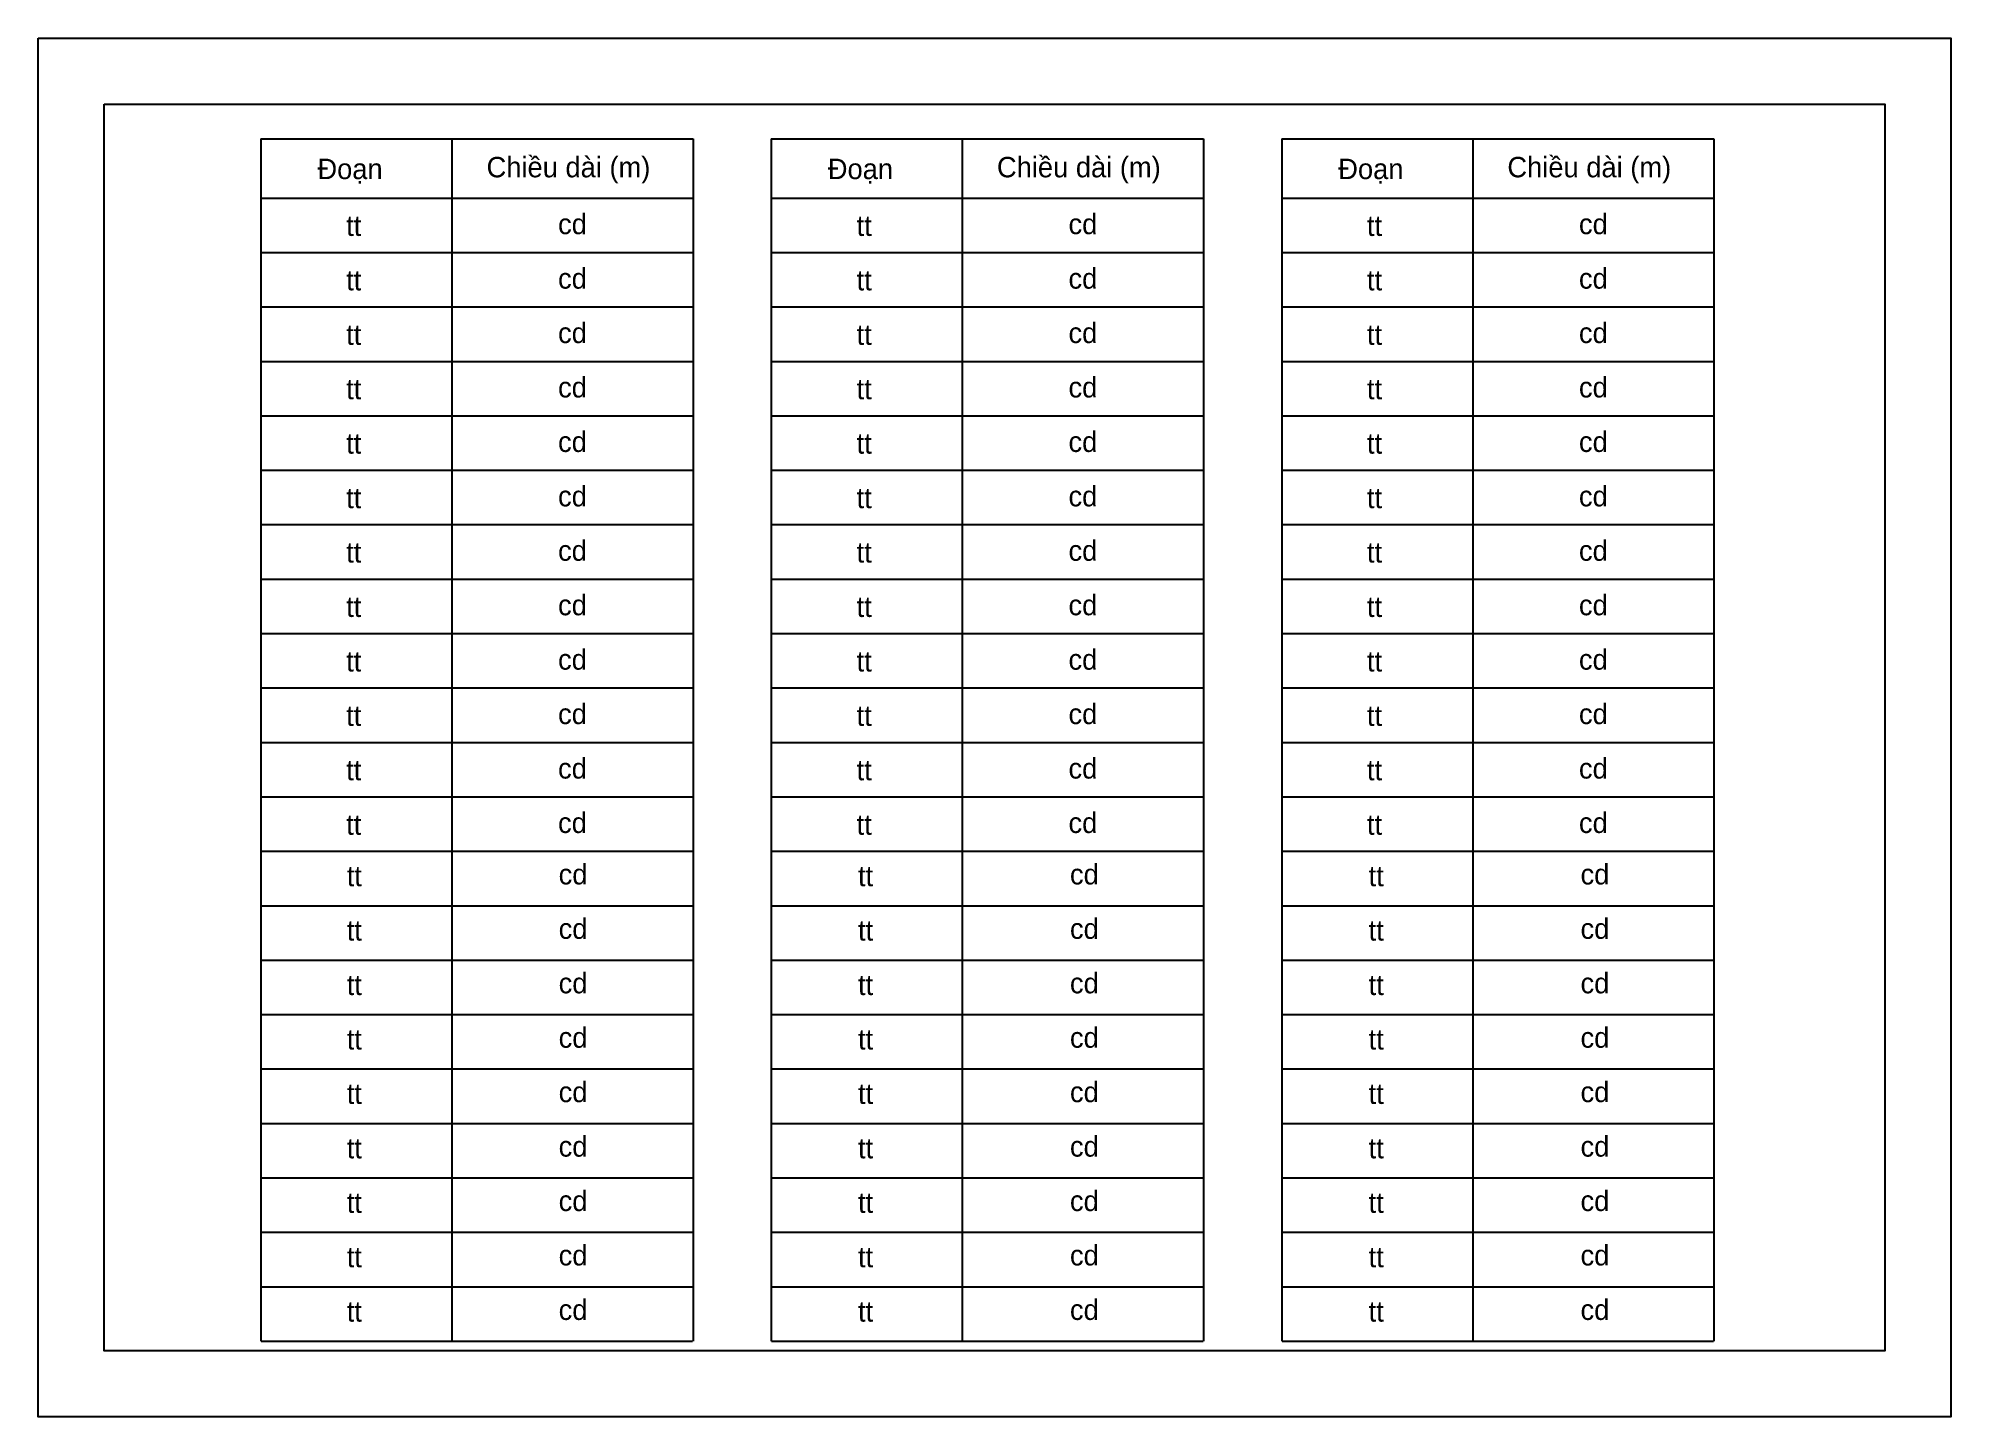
# Model space of a CAD drawing. Extents: x 559989 to 560142, y 2373644 to 2373668.
# Drawn here: x 560051.04 to 560080.04, y 2373647.27 to 2373668.17 of the extents above; entities that cross this region are included whole.
import ezdxf

# ---------------------------------------------------------------- set-up
doc = ezdxf.new("R2010")
doc.units = 0
for name, color, linetype in [('Level 56', 7, 'Continuous'), ('Level 60', 7, 'Continuous'), ('Level 61', 7, 'Continuous')]:
    doc.layers.add(name, color=color, linetype=linetype)

msp = doc.modelspace()

# ---------------------------------------------------------------- texts
at = {"layer": 'Level 56'}
for s, p in [('tt', (560055.708, 2373665.17)), ('cd', (560058.921, 2373665.197)), ('tt', (560063.448, 2373665.17)), ('cd', (560066.661, 2373665.197)), ('tt', (560071.187, 2373665.17)), ('cd', (560074.401, 2373665.197)), ('tt', (560055.708, 2373664.345)), ('cd', (560058.921, 2373664.371)), ('tt', (560063.448, 2373664.345)), ('cd', (560066.661, 2373664.371)), ('tt', (560071.187, 2373664.345)), ('cd', (560074.401, 2373664.371)), ('tt', (560055.708, 2373663.519)), ('cd', (560058.921, 2373663.546)), ('tt', (560063.448, 2373663.519)), ('cd', (560066.661, 2373663.546)), ('tt', (560071.187, 2373663.519)), ('cd', (560074.401, 2373663.546)), ('tt', (560055.708, 2373662.694)), ('cd', (560058.921, 2373662.721)), ('tt', (560063.448, 2373662.694)), ('cd', (560066.661, 2373662.721)), ('tt', (560071.187, 2373662.694)), ('cd', (560074.401, 2373662.721)), ('cd', (560058.921, 2373661.895)), ('cd', (560066.661, 2373661.895)), ('cd', (560074.401, 2373661.895)), ('tt', (560055.708, 2373661.869)), ('tt', (560063.448, 2373661.869)), ('tt', (560071.187, 2373661.869)), ('tt', (560055.708, 2373661.043)), ('cd', (560058.921, 2373661.07)), ('tt', (560063.448, 2373661.043)), ('cd', (560066.661, 2373661.07)), ('tt', (560071.187, 2373661.043)), ('cd', (560074.401, 2373661.07)), ('tt', (560055.708, 2373660.218)), ('cd', (560058.921, 2373660.245)), ('tt', (560063.448, 2373660.218)), ('cd', (560066.661, 2373660.245)), ('tt', (560071.187, 2373660.218)), ('cd', (560074.401, 2373660.245)), ('tt', (560055.708, 2373659.393)), ('cd', (560058.921, 2373659.419)), ('tt', (560063.448, 2373659.393)), ('cd', (560066.661, 2373659.419)), ('tt', (560071.187, 2373659.393)), ('cd', (560074.401, 2373659.419)), ('tt', (560055.708, 2373658.567)), ('cd', (560058.921, 2373658.594)), ('tt', (560063.448, 2373658.567)), ('cd', (560066.661, 2373658.594)), ('tt', (560071.187, 2373658.567)), ('cd', (560074.401, 2373658.594)), ('tt', (560055.708, 2373657.742)), ('cd', (560058.921, 2373657.769)), ('tt', (560063.448, 2373657.742)), ('cd', (560066.661, 2373657.769)), ('tt', (560071.187, 2373657.742)), ('cd', (560074.401, 2373657.769)), ('cd', (560058.921, 2373656.943)), ('cd', (560066.661, 2373656.943)), ('cd', (560074.401, 2373656.943)), ('tt', (560055.708, 2373656.917)), ('tt', (560063.448, 2373656.917)), ('tt', (560071.187, 2373656.917)), ('tt', (560055.708, 2373656.091)), ('cd', (560058.921, 2373656.118)), ('tt', (560063.448, 2373656.091)), ('cd', (560066.661, 2373656.118)), ('tt', (560071.187, 2373656.091)), ('cd', (560074.401, 2373656.118)), ('tt', (560055.717, 2373655.311)), ('cd', (560058.93, 2373655.338)), ('tt', (560063.47, 2373655.311)), ('cd', (560066.683, 2373655.338)), ('tt', (560071.212, 2373655.311)), ('cd', (560074.425, 2373655.338)), ('tt', (560055.717, 2373654.486)), ('cd', (560058.93, 2373654.513)), ('tt', (560063.47, 2373654.486)), ('cd', (560066.683, 2373654.513)), ('tt', (560071.212, 2373654.486)), ('cd', (560074.425, 2373654.513)), ('tt', (560055.717, 2373653.661)), ('cd', (560058.93, 2373653.687)), ('tt', (560063.47, 2373653.661)), ('cd', (560066.683, 2373653.687)), ('tt', (560071.212, 2373653.661)), ('cd', (560074.425, 2373653.687)), ('tt', (560055.717, 2373652.835)), ('cd', (560058.93, 2373652.862)), ('tt', (560063.47, 2373652.835)), ('cd', (560066.683, 2373652.862)), ('tt', (560071.212, 2373652.835)), ('cd', (560074.425, 2373652.862)), ('cd', (560058.93, 2373652.037)), ('cd', (560066.683, 2373652.037)), ('cd', (560074.425, 2373652.037)), ('tt', (560055.717, 2373652.01)), ('tt', (560063.47, 2373652.01)), ('tt', (560071.212, 2373652.01)), ('tt', (560055.717, 2373651.185)), ('cd', (560058.93, 2373651.211)), ('tt', (560063.47, 2373651.185)), ('cd', (560066.683, 2373651.211)), ('tt', (560071.212, 2373651.185)), ('cd', (560074.425, 2373651.211)), ('tt', (560055.717, 2373650.359)), ('cd', (560058.93, 2373650.386)), ('tt', (560063.47, 2373650.359)), ('cd', (560066.683, 2373650.386)), ('tt', (560071.212, 2373650.359)), ('cd', (560074.425, 2373650.386)), ('tt', (560055.717, 2373649.534)), ('cd', (560058.93, 2373649.561)), ('tt', (560063.47, 2373649.534)), ('cd', (560066.683, 2373649.561)), ('tt', (560071.212, 2373649.534)), ('cd', (560074.425, 2373649.561)), ('tt', (560055.717, 2373648.709)), ('cd', (560058.93, 2373648.735)), ('tt', (560063.47, 2373648.709)), ('cd', (560066.683, 2373648.735)), ('tt', (560071.212, 2373648.709)), ('cd', (560074.425, 2373648.735))]:
    msp.add_text(s, height=0.3095, dxfattribs=at).set_placement(p)
at = {"layer": 'Level 60'}
for s, p in [('Đoạn', (560055.272, 2373666.032)), ('Chiều dài (m)', (560057.837, 2373666.059)), ('Đoạn', (560063.011, 2373666.032)), ('Chiều dài (m)', (560065.576, 2373666.059)), ('Đoạn', (560070.751, 2373666.032)), ('Chiều dài (m)', (560073.316, 2373666.059))]:
    msp.add_text(s, height=0.3095, dxfattribs=at).set_placement(p)

# ---------------------------------------------------------------- linework, layer by layer
at = {"layer": 'Level 60'}
for p, q in [((560054.416, 2373666.64), (560060.968, 2373666.64)), ((560054.416, 2373666.64), (560054.416, 2373648.413)), ((560057.31, 2373666.64), (560057.31, 2373648.413)), ((560060.968, 2373666.64), (560060.968, 2373648.413)), ((560062.155, 2373666.64), (560062.155, 2373648.413)), ((560062.155, 2373666.64), (560068.708, 2373666.64)), ((560065.05, 2373666.64), (560065.05, 2373648.413)), ((560068.708, 2373666.64), (560068.708, 2373648.413)), ((560069.895, 2373666.64), (560069.895, 2373648.413)), ((560069.895, 2373666.64), (560076.447, 2373666.64)), ((560072.79, 2373666.64), (560072.79, 2373648.413)), ((560076.447, 2373666.64), (560076.447, 2373648.413)), ((560054.42, 2373665.745), (560060.961, 2373665.745)), ((560062.159, 2373665.745), (560068.701, 2373665.745)), ((560069.899, 2373665.745), (560076.44, 2373665.745)), ((560054.42, 2373664.92), (560060.961, 2373664.92)), ((560062.159, 2373664.92), (560068.701, 2373664.92)), ((560069.899, 2373664.92), (560076.44, 2373664.92)), ((560054.42, 2373664.094), (560060.961, 2373664.094)), ((560062.159, 2373664.094), (560068.701, 2373664.094)), ((560069.899, 2373664.094), (560076.44, 2373664.094)), ((560054.42, 2373663.269), (560060.961, 2373663.269)), ((560062.159, 2373663.269), (560068.701, 2373663.269)), ((560069.899, 2373663.269), (560076.44, 2373663.269)), ((560054.42, 2373662.444), (560060.961, 2373662.444)), ((560062.159, 2373662.444), (560068.701, 2373662.444)), ((560069.899, 2373662.444), (560076.44, 2373662.444)), ((560054.42, 2373661.618), (560060.961, 2373661.618)), ((560062.159, 2373661.618), (560068.701, 2373661.618)), ((560069.899, 2373661.618), (560076.44, 2373661.618)), ((560054.42, 2373660.793), (560060.961, 2373660.793)), ((560062.159, 2373660.793), (560068.701, 2373660.793)), ((560069.899, 2373660.793), (560076.44, 2373660.793)), ((560054.42, 2373659.968), (560060.961, 2373659.968)), ((560062.159, 2373659.968), (560068.701, 2373659.968)), ((560069.899, 2373659.968), (560076.44, 2373659.968)), ((560054.42, 2373659.142), (560060.961, 2373659.142)), ((560062.159, 2373659.142), (560068.701, 2373659.142)), ((560069.899, 2373659.142), (560076.44, 2373659.142)), ((560054.42, 2373658.317), (560060.961, 2373658.317)), ((560062.159, 2373658.317), (560068.701, 2373658.317)), ((560069.899, 2373658.317), (560076.44, 2373658.317)), ((560054.42, 2373657.492), (560060.961, 2373657.492)), ((560062.159, 2373657.492), (560068.701, 2373657.492)), ((560069.899, 2373657.492), (560076.44, 2373657.492)), ((560054.42, 2373656.666), (560060.961, 2373656.666)), ((560062.159, 2373656.666), (560068.701, 2373656.666)), ((560069.899, 2373656.666), (560076.44, 2373656.666)), ((560054.42, 2373655.841), (560060.961, 2373655.841)), ((560062.159, 2373655.841), (560068.701, 2373655.841)), ((560069.899, 2373655.841), (560076.44, 2373655.841)), ((560054.42, 2373655.016), (560060.961, 2373655.016)), ((560062.159, 2373655.016), (560068.701, 2373655.016)), ((560069.899, 2373655.016), (560076.44, 2373655.016)), ((560054.42, 2373654.191), (560060.961, 2373654.191)), ((560062.159, 2373654.191), (560068.701, 2373654.191)), ((560069.899, 2373654.191), (560076.44, 2373654.191)), ((560054.42, 2373653.365), (560060.961, 2373653.365)), ((560062.159, 2373653.365), (560068.701, 2373653.365)), ((560069.899, 2373653.365), (560076.44, 2373653.365)), ((560054.42, 2373652.54), (560060.961, 2373652.54)), ((560062.159, 2373652.54), (560068.701, 2373652.54)), ((560069.899, 2373652.54), (560076.44, 2373652.54)), ((560054.42, 2373651.715), (560060.961, 2373651.715)), ((560062.159, 2373651.715), (560068.701, 2373651.715)), ((560069.899, 2373651.715), (560076.44, 2373651.715)), ((560054.42, 2373650.889), (560060.961, 2373650.889)), ((560062.159, 2373650.889), (560068.701, 2373650.889)), ((560069.899, 2373650.889), (560076.44, 2373650.889)), ((560054.42, 2373650.064), (560060.961, 2373650.064)), ((560062.159, 2373650.064), (560068.701, 2373650.064)), ((560069.899, 2373650.064), (560076.44, 2373650.064)), ((560054.42, 2373649.239), (560060.961, 2373649.239)), ((560062.159, 2373649.239), (560068.701, 2373649.239)), ((560069.899, 2373649.239), (560076.44, 2373649.239)), ((560054.42, 2373648.413), (560060.961, 2373648.413)), ((560062.159, 2373648.413), (560068.701, 2373648.413)), ((560069.899, 2373648.413), (560076.44, 2373648.413))]:
    msp.add_line(p, q, dxfattribs=at)
at = {"layer": 'Level 61'}
for points in [[(560051.039, 2373668.167), (560080.039, 2373668.167), (560080.039, 2373647.267), (560051.039, 2373647.267)], [(560052.039, 2373667.167), (560079.039, 2373667.167), (560079.039, 2373648.267), (560052.039, 2373648.267)]]:
    msp.add_lwpolyline(points, close=True, dxfattribs=at)

msp.set_redraw_order([(e.dxf.handle, doc.entitydb.next_handle()) for e in msp.query("TEXT MTEXT ATTDEF DIMENSION ARC_DIMENSION")])  # texts and dimensions are drawn at this point

doc.saveas('drawing.dxf')
